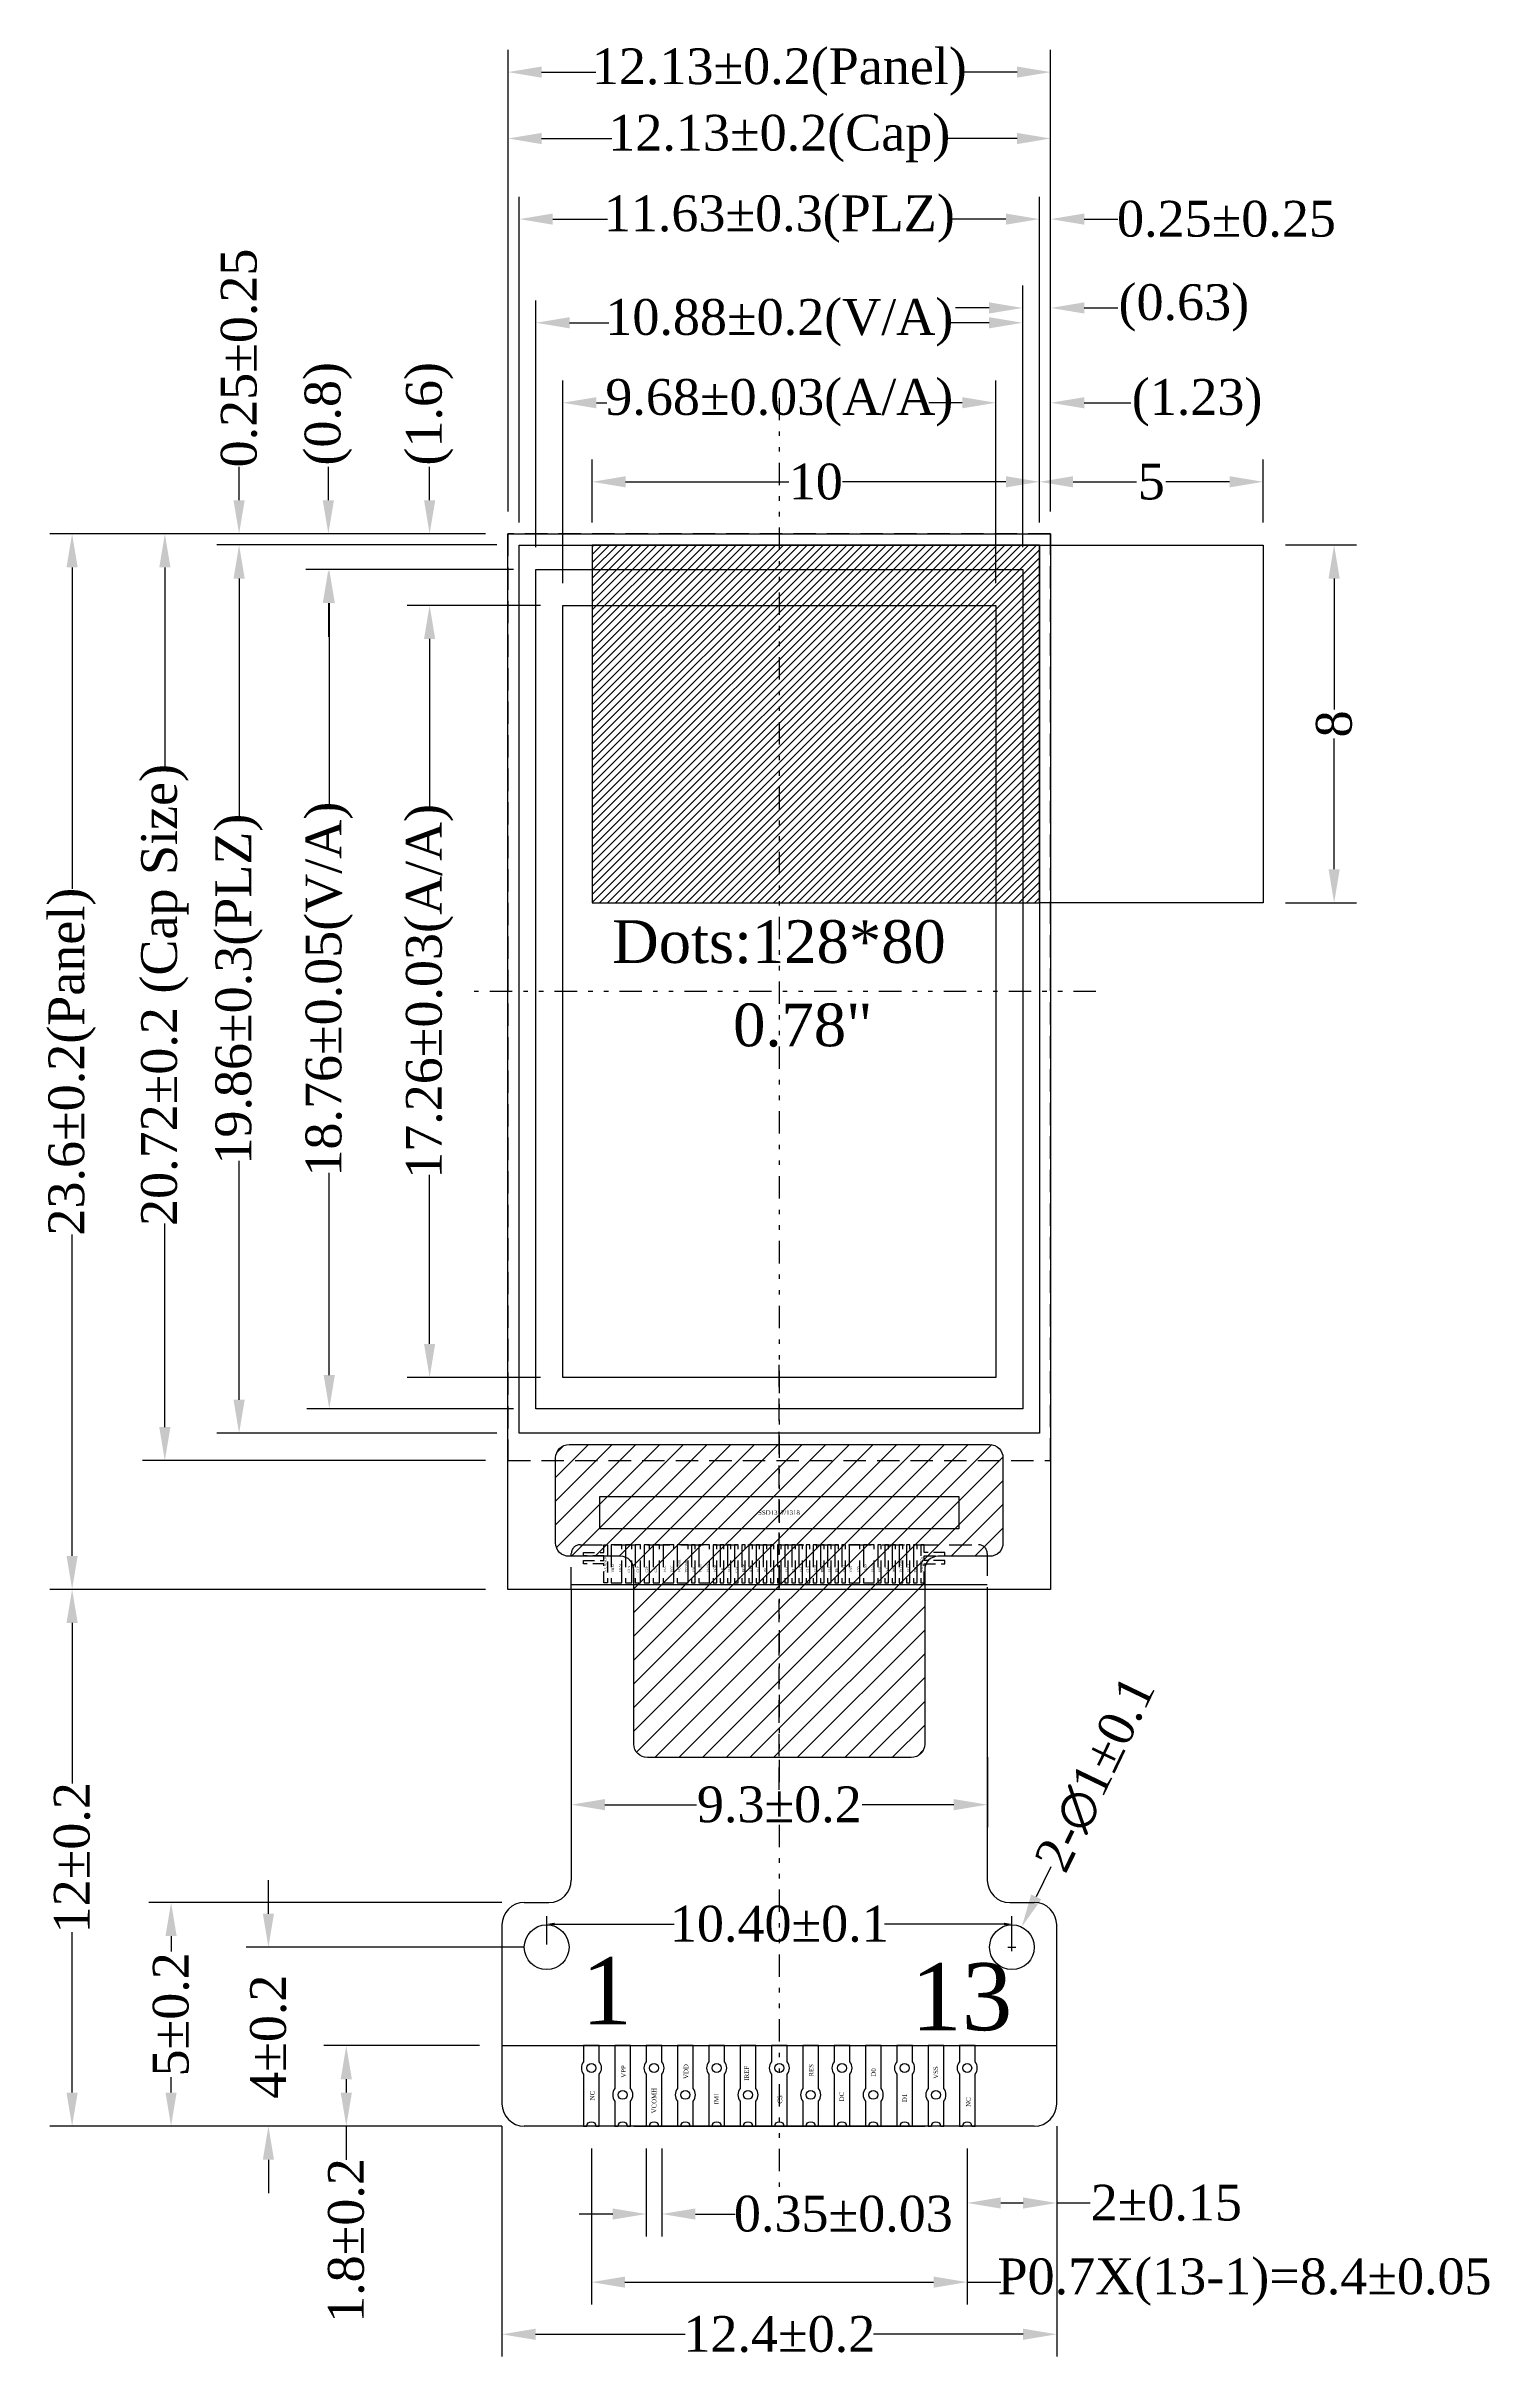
# Model space of a CAD drawing. Extents: x -334 to 152, y -2 to 1135.
# Drawn here: x -333.9 to -301.6, y 24.5 to 76.2 of the extents above; entities that cross this region are included whole.
import ezdxf
from ezdxf.enums import TextEntityAlignment as Align

# ---------------------------------------------------------------- set-up
doc = ezdxf.new("R2010")
doc.units = 0
doc.header["$MEASUREMENT"] = 0
doc.linetypes.add('DASHED', pattern=[0.75, 0.5, -0.25])
doc.linetypes.add('DIVIDE', pattern=[1.25, 0.5, -0.25, 0, -0.25, 0, -0.25])
for name, color, linetype in [('Alignment', 5, 'DASHED'), ('Connection', 2, 'DASHED'), ('Dimension', 7, 'Continuous'), ('Driver IC', 8, 'Continuous'), ('FPC', 30, 'Continuous'), ('Frame', 7, 'Continuous'), ('Tape', 6, 'Continuous')]:
    doc.layers.add(name, color=color, linetype=linetype)
doc.layers.add('IC-Lay2', color=3, linetype='Continuous', lineweight=0)
doc.styles.get("Standard").update_dxf_attribs({"font": 'times.ttf'})
doc.dimstyles.get("Standard").update_dxf_attribs({"dimtxt": 0.18, "dimasz": 0.18, "dimexe": 0.18, "dimexo": 0.0625, "dimgap": 0.09, "dimtad": 0, "dimtih": 1, "dimtoh": 1, "dimdec": 4, "dimzin": 0, "dimdsep": 46, "dimtxsty": 'Standard', "dimcen": 0.09, "dimadec": 0, "dimazin": 0, "dimtfac": 1, "dimtdec": 4, "dimtofl": 0, "dimtmove": 0, "dimatfit": 3, "dimfxl": 1, "dimtolj": 1, "dimtzin": 0, "dimarcsym": 0})

# ---------------------------------------------------------------- blocks, each defined once
blk = doc.blocks.new('*D96')
at = {"color": 0, "lineweight": -2, "transparency": 16777216}
for p, q in [((-322.343, 64.181), (-322.343, 68.711)), ((-312.663, 64.181), (-312.663, 68.711)), ((-321.593, 68.211), (-321.357, 68.211)), ((-313.413, 68.211), (-313.649, 68.211))]:
    blk.add_line(p, q, dxfattribs=at)
at = {"color": 0, "transparency": 16777216}
for points in [[(-321.593, 68.336), (-321.593, 68.086), (-322.343, 68.211)], [(-313.413, 68.336), (-313.413, 68.086), (-312.663, 68.211)]]:
    blk.add_solid(points, dxfattribs=at)
at = {"layer": 'Defpoints', "color": 0, "transparency": 16777216}
for p in [(-312.663, 68.211), (-322.343, 63.681), (-312.663, 63.681)]:
    blk.add_point(p, dxfattribs=at)
at = {"color": 0, "transparency": 16777216, "insert": (-317.503, 68.211), "char_height": 0.8, "attachment_point": 5}
blk.add_mtext('\\A1;9.68%%P0.03(A/A)', dxfattribs=at)
blk = doc.blocks.new('*D97')
at = {"color": 0, "lineweight": -2, "transparency": 16777216}
for p, q in [((-323.318, 65.531), (-323.318, 72.817)), ((-311.688, 65.531), (-311.688, 72.817)), ((-322.568, 72.317), (-321.344, 72.317)), ((-312.438, 72.317), (-313.662, 72.317))]:
    blk.add_line(p, q, dxfattribs=at)
at = {"color": 0, "transparency": 16777216}
for points in [[(-322.568, 72.442), (-322.568, 72.192), (-323.318, 72.317)], [(-312.438, 72.442), (-312.438, 72.192), (-311.688, 72.317)]]:
    blk.add_solid(points, dxfattribs=at)
at = {"layer": 'Defpoints', "color": 0, "transparency": 16777216}
for p in [(-311.688, 72.317), (-323.318, 65.031), (-311.688, 65.031)]:
    blk.add_point(p, dxfattribs=at)
at = {"color": 0, "transparency": 16777216, "insert": (-317.503, 72.317), "char_height": 0.8, "attachment_point": 5}
blk.add_mtext('\\A1;11.63%%P0.3(PLZ)', dxfattribs=at)
blk = doc.blocks.new('*D98')
at = {"color": 0, "lineweight": -2, "transparency": 16777216}
for p, q in [((-323.568, 65.781), (-323.568, 76.104)), ((-311.438, 65.781), (-311.438, 76.104)), ((-322.818, 75.604), (-321.607, 75.604)), ((-312.188, 75.604), (-313.4, 75.604))]:
    blk.add_line(p, q, dxfattribs=at)
at = {"color": 0, "transparency": 16777216}
for points in [[(-322.818, 75.729), (-322.818, 75.479), (-323.568, 75.604)], [(-312.188, 75.729), (-312.188, 75.479), (-311.438, 75.604)]]:
    blk.add_solid(points, dxfattribs=at)
at = {"layer": 'Defpoints', "color": 0, "transparency": 16777216}
for p in [(-311.438, 75.604), (-323.568, 65.281), (-311.438, 65.281)]:
    blk.add_point(p, dxfattribs=at)
at = {"color": 0, "transparency": 16777216, "insert": (-317.503, 75.604), "char_height": 0.8, "attachment_point": 5}
blk.add_mtext('\\A1;12.13%%P0.2(Panel)', dxfattribs=at)
blk = doc.blocks.new('*D99')
at = {"color": 0, "lineweight": -2, "transparency": 16777216}
for p, q in [((-323.568, 65.781), (-323.568, 74.619)), ((-311.438, 65.781), (-311.438, 74.619)), ((-322.818, 74.119), (-321.246, 74.119)), ((-312.188, 74.119), (-313.76, 74.119))]:
    blk.add_line(p, q, dxfattribs=at)
at = {"color": 0, "transparency": 16777216}
for points in [[(-322.818, 74.244), (-322.818, 73.994), (-323.568, 74.119)], [(-312.188, 74.244), (-312.188, 73.994), (-311.438, 74.119)]]:
    blk.add_solid(points, dxfattribs=at)
at = {"layer": 'Defpoints', "color": 0, "transparency": 16777216}
for p in [(-311.438, 74.119), (-323.568, 65.281), (-311.438, 65.281)]:
    blk.add_point(p, dxfattribs=at)
at = {"color": 0, "transparency": 16777216, "insert": (-317.503, 74.119), "char_height": 0.8, "attachment_point": 5}
blk.add_mtext('\\A1;12.13%%p0.2(Cap)', dxfattribs=at)
blk = doc.blocks.new('*D100')
at = {"color": 0, "lineweight": -2, "transparency": 16777216}
for p, q in [((-312.063, 64.981), (-312.063, 70.831)), ((-311.438, 65.781), (-311.438, 70.831)), ((-312.813, 70.331), (-313.563, 70.331)), ((-310.688, 70.331), (-309.938, 70.331))]:
    blk.add_line(p, q, dxfattribs=at)
at = {"color": 0, "transparency": 16777216}
for points in [[(-312.813, 70.456), (-312.813, 70.206), (-312.063, 70.331)], [(-310.688, 70.456), (-310.688, 70.206), (-311.438, 70.331)]]:
    blk.add_solid(points, dxfattribs=at)
at = {"layer": 'Defpoints', "color": 0, "transparency": 16777216}
for p in [(-311.438, 70.331), (-311.438, 65.281), (-312.063, 64.481)]:
    blk.add_point(p, dxfattribs=at)
at = {"color": 0, "transparency": 16777216, "insert": (-308.46, 70.331), "char_height": 0.8, "attachment_point": 5}
blk.add_mtext('\\A1;(0.63)', dxfattribs=at)
blk = doc.blocks.new('*D101')
at = {"color": 0, "lineweight": -2, "transparency": 16777216}
for p, q in [((-311.688, 65.531), (-311.688, 72.817)), ((-311.438, 65.781), (-311.438, 72.817)), ((-312.438, 72.317), (-313.188, 72.317)), ((-310.688, 72.317), (-309.938, 72.317))]:
    blk.add_line(p, q, dxfattribs=at)
at = {"color": 0, "transparency": 16777216}
for points in [[(-312.438, 72.442), (-312.438, 72.192), (-311.688, 72.317)], [(-310.688, 72.442), (-310.688, 72.192), (-311.438, 72.317)]]:
    blk.add_solid(points, dxfattribs=at)
at = {"layer": 'Defpoints', "color": 0, "transparency": 16777216}
for p in [(-311.438, 72.317), (-311.438, 65.281), (-311.688, 65.031)]:
    blk.add_point(p, dxfattribs=at)
at = {"color": 0, "transparency": 16777216, "insert": (-307.507, 72.317), "char_height": 0.8, "attachment_point": 5}
blk.add_mtext('\\A1;0.25%%p0.25', dxfattribs=at)
blk = doc.blocks.new('*D102')
at = {"color": 0, "lineweight": -2, "transparency": 16777216}
for p, q in [((-312.663, 64.181), (-312.663, 68.711)), ((-311.438, 65.781), (-311.438, 68.711)), ((-313.413, 68.211), (-314.163, 68.211)), ((-310.688, 68.211), (-309.643, 68.211))]:
    blk.add_line(p, q, dxfattribs=at)
at = {"color": 0, "transparency": 16777216}
for points in [[(-313.413, 68.336), (-313.413, 68.086), (-312.663, 68.211)], [(-310.688, 68.336), (-310.688, 68.086), (-311.438, 68.211)]]:
    blk.add_solid(points, dxfattribs=at)
at = {"layer": 'Defpoints', "color": 0, "transparency": 16777216}
for p in [(-311.438, 68.211), (-311.438, 65.281), (-312.663, 63.681)]:
    blk.add_point(p, dxfattribs=at)
at = {"color": 0, "transparency": 16777216, "insert": (-308.164, 68.211), "char_height": 0.8, "attachment_point": 5}
blk.add_mtext('\\A1;(1.23)', dxfattribs=at)
blk = doc.blocks.new('*D103')
at = {"color": 0, "lineweight": -2, "transparency": 16777216}
for p, q in [((-322.843, 63.681), (-325.82, 63.681)), ((-325.32, 62.931), (-325.32, 59.155)), ((-325.32, 47.171), (-325.32, 50.947)), ((-322.843, 46.421), (-325.82, 46.421))]:
    blk.add_line(p, q, dxfattribs=at)
at = {"color": 0, "transparency": 16777216}
for points in [[(-325.445, 62.931), (-325.195, 62.931), (-325.32, 63.681)], [(-325.445, 47.171), (-325.195, 47.171), (-325.32, 46.421)]]:
    blk.add_solid(points, dxfattribs=at)
at = {"layer": 'Defpoints', "color": 0, "transparency": 16777216}
for p in [(-322.343, 63.681), (-325.32, 46.421), (-322.343, 46.421)]:
    blk.add_point(p, dxfattribs=at)
at = {"color": 0, "transparency": 16777216, "insert": (-325.32, 55.051), "char_height": 0.8, "attachment_point": 5, "rotation": 90}
blk.add_mtext('\\A1;17.26%%p0.03(A/A)', dxfattribs=at)
blk = doc.blocks.new('*D104')
at = {"color": 0, "lineweight": -2, "transparency": 16777216}
for p, q in [((-323.443, 64.481), (-328.063, 64.481)), ((-327.563, 63.731), (-327.563, 59.205)), ((-327.563, 46.471), (-327.563, 50.997)), ((-323.443, 45.721), (-328.063, 45.721))]:
    blk.add_line(p, q, dxfattribs=at)
at = {"color": 0, "transparency": 16777216}
for points in [[(-327.688, 63.731), (-327.438, 63.731), (-327.563, 64.481)], [(-327.688, 46.471), (-327.438, 46.471), (-327.563, 45.721)]]:
    blk.add_solid(points, dxfattribs=at)
at = {"layer": 'Defpoints', "color": 0, "transparency": 16777216}
for p in [(-322.943, 64.481), (-327.563, 45.721), (-322.943, 45.721)]:
    blk.add_point(p, dxfattribs=at)
at = {"color": 0, "transparency": 16777216, "insert": (-327.563, 55.101), "char_height": 0.8, "attachment_point": 5, "rotation": 90}
blk.add_mtext('\\A1;18.76%%P0.05(V/A)', dxfattribs=at)
blk = doc.blocks.new('*D105')
at = {"color": 0, "lineweight": -2, "transparency": 16777216}
for p, q in [((-323.818, 65.031), (-330.079, 65.031)), ((-329.579, 64.281), (-329.579, 58.942)), ((-329.579, 45.921), (-329.579, 51.259)), ((-323.818, 45.171), (-330.079, 45.171))]:
    blk.add_line(p, q, dxfattribs=at)
at = {"color": 0, "transparency": 16777216}
for points in [[(-329.704, 64.281), (-329.454, 64.281), (-329.579, 65.031)], [(-329.704, 45.921), (-329.454, 45.921), (-329.579, 45.171)]]:
    blk.add_solid(points, dxfattribs=at)
at = {"layer": 'Defpoints', "color": 0, "transparency": 16777216}
for p in [(-323.318, 65.031), (-329.579, 45.171), (-323.318, 45.171)]:
    blk.add_point(p, dxfattribs=at)
at = {"color": 0, "transparency": 16777216, "insert": (-329.579, 55.101), "char_height": 0.8, "attachment_point": 5, "rotation": 90}
blk.add_mtext('\\A1;19.86%%P0.3(PLZ)', dxfattribs=at)
blk = doc.blocks.new('*D106')
at = {"color": 0, "lineweight": -2, "transparency": 16777216}
for p, q in [((-324.068, 65.281), (-333.812, 65.281)), ((-333.312, 64.531), (-333.312, 57.345)), ((-333.312, 42.431), (-333.312, 49.616)), ((-324.068, 41.681), (-333.812, 41.681))]:
    blk.add_line(p, q, dxfattribs=at)
at = {"color": 0, "transparency": 16777216}
for points in [[(-333.437, 64.531), (-333.187, 64.531), (-333.312, 65.281)], [(-333.437, 42.431), (-333.187, 42.431), (-333.312, 41.681)]]:
    blk.add_solid(points, dxfattribs=at)
at = {"layer": 'Defpoints', "color": 0, "transparency": 16777216}
for p in [(-323.568, 65.281), (-333.312, 41.681), (-323.568, 41.681)]:
    blk.add_point(p, dxfattribs=at)
at = {"color": 0, "transparency": 16777216, "insert": (-333.312, 53.481), "char_height": 0.8, "attachment_point": 5, "rotation": 90}
blk.add_mtext('\\A1;23.6%%p0.2(Panel)', dxfattribs=at)
blk = doc.blocks.new('*D107')
at = {"color": 0, "lineweight": -2, "transparency": 16777216}
for p, q in [((-329.579, 66.031), (-329.579, 66.781)), ((-324.068, 65.281), (-330.079, 65.281)), ((-323.818, 65.031), (-330.079, 65.031)), ((-329.579, 64.281), (-329.579, 63.531))]:
    blk.add_line(p, q, dxfattribs=at)
at = {"color": 0, "transparency": 16777216}
for points in [[(-329.704, 66.031), (-329.454, 66.031), (-329.579, 65.281)], [(-329.704, 64.281), (-329.454, 64.281), (-329.579, 65.031)]]:
    blk.add_solid(points, dxfattribs=at)
at = {"layer": 'Defpoints', "color": 0, "transparency": 16777216}
for p in [(-329.579, 65.281), (-323.568, 65.281), (-323.318, 65.031)]:
    blk.add_point(p, dxfattribs=at)
at = {"color": 0, "transparency": 16777216, "insert": (-329.579, 69.212), "char_height": 0.8, "attachment_point": 5, "rotation": 90}
blk.add_mtext('\\A1;0.25%%p0.25', dxfattribs=at)
blk = doc.blocks.new('*D108')
at = {"color": 0, "lineweight": -2, "transparency": 16777216}
for p, q in [((-327.584, 66.031), (-327.584, 66.781)), ((-324.068, 65.281), (-328.084, 65.281)), ((-323.443, 64.481), (-328.084, 64.481)), ((-327.584, 63.731), (-327.584, 62.981))]:
    blk.add_line(p, q, dxfattribs=at)
at = {"color": 0, "transparency": 16777216}
for points in [[(-327.709, 66.031), (-327.459, 66.031), (-327.584, 65.281)], [(-327.709, 63.731), (-327.459, 63.731), (-327.584, 64.481)]]:
    blk.add_solid(points, dxfattribs=at)
at = {"layer": 'Defpoints', "color": 0, "transparency": 16777216}
for p in [(-327.584, 65.281), (-323.568, 65.281), (-322.943, 64.481)]:
    blk.add_point(p, dxfattribs=at)
at = {"color": 0, "transparency": 16777216, "insert": (-327.584, 67.964), "char_height": 0.8, "attachment_point": 5, "rotation": 90}
blk.add_mtext('\\A1;(0.8)', dxfattribs=at)
blk = doc.blocks.new('*D109')
at = {"color": 0, "lineweight": -2, "transparency": 16777216}
for p, q in [((-325.32, 66.031), (-325.32, 66.781)), ((-324.068, 65.281), (-325.82, 65.281)), ((-322.843, 63.681), (-325.82, 63.681)), ((-325.32, 62.931), (-325.32, 62.181))]:
    blk.add_line(p, q, dxfattribs=at)
at = {"color": 0, "transparency": 16777216}
for points in [[(-325.445, 66.031), (-325.195, 66.031), (-325.32, 65.281)], [(-325.445, 62.931), (-325.195, 62.931), (-325.32, 63.681)]]:
    blk.add_solid(points, dxfattribs=at)
at = {"layer": 'Defpoints', "color": 0, "transparency": 16777216}
for p in [(-325.32, 65.281), (-323.568, 65.281), (-322.343, 63.681)]:
    blk.add_point(p, dxfattribs=at)
at = {"color": 0, "transparency": 16777216, "insert": (-325.32, 67.964), "char_height": 0.8, "attachment_point": 5, "rotation": 90}
blk.add_mtext('\\A1;(1.6)', dxfattribs=at)
blk = doc.blocks.new('*D110')
at = {"color": 0, "lineweight": -2, "transparency": 16777216}
for p, q in [((-324.068, 41.681), (-333.812, 41.681)), ((-333.312, 40.931), (-333.312, 37.34)), ((-333.312, 30.431), (-333.312, 34.021)), ((-323.703, 29.681), (-333.812, 29.681))]:
    blk.add_line(p, q, dxfattribs=at)
at = {"color": 0, "transparency": 16777216}
for points in [[(-333.437, 40.931), (-333.187, 40.931), (-333.312, 41.681)], [(-333.437, 30.431), (-333.187, 30.431), (-333.312, 29.681)]]:
    blk.add_solid(points, dxfattribs=at)
at = {"layer": 'Defpoints', "color": 0, "transparency": 16777216}
for p in [(-323.568, 41.681), (-333.312, 29.681), (-323.203, 29.681)]:
    blk.add_point(p, dxfattribs=at)
at = {"color": 0, "transparency": 16777216, "insert": (-333.312, 35.681), "char_height": 0.8, "attachment_point": 5, "rotation": 90}
blk.add_mtext('\\A1;12±0.2', dxfattribs=at)
blk = doc.blocks.new('*D111')
at = {"color": 0, "lineweight": -2, "transparency": 16777216}
for p, q in [((-321.688, 65.531), (-321.688, 66.944)), ((-311.688, 65.531), (-311.688, 66.944)), ((-320.938, 66.444), (-317.289, 66.444)), ((-312.438, 66.444), (-316.088, 66.444))]:
    blk.add_line(p, q, dxfattribs=at)
at = {"color": 0, "transparency": 16777216}
for points in [[(-320.938, 66.569), (-320.938, 66.319), (-321.688, 66.444)], [(-312.438, 66.569), (-312.438, 66.319), (-311.688, 66.444)]]:
    blk.add_solid(points, dxfattribs=at)
at = {"layer": 'Defpoints', "color": 0, "transparency": 16777216}
for p in [(-311.688, 66.444), (-321.688, 65.031), (-311.688, 65.031)]:
    blk.add_point(p, dxfattribs=at)
at = {"color": 0, "transparency": 16777216, "insert": (-316.688, 66.444), "char_height": 0.8, "attachment_point": 5}
blk.add_mtext('\\A1;10', dxfattribs=at)
blk = doc.blocks.new('*D112')
at = {"color": 0, "lineweight": -2, "transparency": 16777216}
for p, q in [((-311.688, 65.531), (-311.688, 66.944)), ((-306.688, 65.531), (-306.688, 66.944)), ((-310.938, 66.444), (-309.516, 66.444)), ((-307.438, 66.444), (-308.86, 66.444))]:
    blk.add_line(p, q, dxfattribs=at)
at = {"color": 0, "transparency": 16777216}
for points in [[(-310.938, 66.569), (-310.938, 66.319), (-311.688, 66.444)], [(-307.438, 66.569), (-307.438, 66.319), (-306.688, 66.444)]]:
    blk.add_solid(points, dxfattribs=at)
at = {"layer": 'Defpoints', "color": 0, "transparency": 16777216}
for p in [(-306.688, 66.444), (-311.688, 65.031), (-306.688, 65.031)]:
    blk.add_point(p, dxfattribs=at)
at = {"color": 0, "transparency": 16777216, "insert": (-309.188, 66.444), "char_height": 0.8, "attachment_point": 5}
blk.add_mtext('\\A1;5', dxfattribs=at)
blk = doc.blocks.new('*D113')
at = {"color": 0, "lineweight": -2, "transparency": 16777216}
for p, q in [((-306.188, 65.031), (-304.601, 65.031)), ((-305.101, 64.281), (-305.101, 61.356)), ((-305.101, 57.781), (-305.101, 60.705)), ((-306.188, 57.031), (-304.601, 57.031))]:
    blk.add_line(p, q, dxfattribs=at)
at = {"color": 0, "transparency": 16777216}
for points in [[(-305.226, 64.281), (-304.976, 64.281), (-305.101, 65.031)], [(-305.226, 57.781), (-304.976, 57.781), (-305.101, 57.031)]]:
    blk.add_solid(points, dxfattribs=at)
at = {"layer": 'Defpoints', "color": 0, "transparency": 16777216}
for p in [(-306.688, 65.031), (-306.688, 57.031), (-305.101, 57.031)]:
    blk.add_point(p, dxfattribs=at)
at = {"color": 0, "transparency": 16777216, "insert": (-305.101, 61.031), "char_height": 0.8, "attachment_point": 5, "rotation": 90}
blk.add_mtext('\\A1;8', dxfattribs=at)
blk = doc.blocks.new('*D114')
at = {"color": 0, "lineweight": -2, "transparency": 16777216}
for p, q in [((-323.703, 34.681), (-331.6, 34.681)), ((-331.1, 33.931), (-331.1, 33.586)), ((-331.1, 30.431), (-331.1, 30.776)), ((-323.703, 29.681), (-331.6, 29.681))]:
    blk.add_line(p, q, dxfattribs=at)
at = {"color": 0, "transparency": 16777216}
for points in [[(-331.225, 33.931), (-330.975, 33.931), (-331.1, 34.681)], [(-331.225, 30.431), (-330.975, 30.431), (-331.1, 29.681)]]:
    blk.add_solid(points, dxfattribs=at)
at = {"layer": 'Defpoints', "color": 0, "transparency": 16777216}
for p in [(-323.203, 34.681), (-331.1, 29.681), (-323.203, 29.681)]:
    blk.add_point(p, dxfattribs=at)
at = {"color": 0, "transparency": 16777216, "insert": (-331.1, 32.181), "char_height": 0.8, "attachment_point": 5, "rotation": 90}
blk.add_mtext('\\A1;5±0.2', dxfattribs=at)
blk = doc.blocks.new('*D115')
at = {"color": 0, "lineweight": -2, "transparency": 16777216}
for p, q in [((-328.924, 34.431), (-328.924, 35.181)), ((-323.203, 33.681), (-329.424, 33.681)), ((-323.703, 29.681), (-329.424, 29.681)), ((-328.924, 28.931), (-328.924, 28.181))]:
    blk.add_line(p, q, dxfattribs=at)
at = {"color": 0, "transparency": 16777216}
for points in [[(-329.049, 34.431), (-328.799, 34.431), (-328.924, 33.681)], [(-329.049, 28.931), (-328.799, 28.931), (-328.924, 29.681)]]:
    blk.add_solid(points, dxfattribs=at)
at = {"layer": 'Defpoints', "color": 0, "transparency": 16777216}
for p in [(-322.703, 33.681), (-328.924, 29.681), (-323.203, 29.681)]:
    blk.add_point(p, dxfattribs=at)
at = {"color": 0, "transparency": 16777216, "insert": (-328.924, 31.681), "char_height": 0.8, "attachment_point": 5, "rotation": 90}
blk.add_mtext('\\A1;4±0.2', dxfattribs=at)
blk = doc.blocks.new('*D116')
at = {"color": 0, "lineweight": -2, "transparency": 16777216}
for p, q in [((-323.703, 29.681), (-323.703, 24.527)), ((-311.303, 29.681), (-311.303, 24.527)), ((-322.953, 25.027), (-319.605, 25.027)), ((-312.053, 25.027), (-315.401, 25.027))]:
    blk.add_line(p, q, dxfattribs=at)
at = {"color": 0, "transparency": 16777216}
for points in [[(-322.953, 25.152), (-322.953, 24.902), (-323.703, 25.027)], [(-312.053, 25.152), (-312.053, 24.902), (-311.303, 25.027)]]:
    blk.add_solid(points, dxfattribs=at)
at = {"layer": 'Defpoints', "color": 0, "transparency": 16777216}
for p in [(-323.703, 30.181), (-311.303, 30.181), (-311.303, 25.027)]:
    blk.add_point(p, dxfattribs=at)
at = {"color": 0, "transparency": 16777216, "insert": (-317.503, 25.027), "char_height": 0.8, "attachment_point": 5}
blk.add_mtext('\\A1;12.4±0.2', dxfattribs=at)
blk = doc.blocks.new('*D117')
at = {"color": 0, "lineweight": -2, "transparency": 16777216}
for p, q in [((-320.478, 29.181), (-320.478, 27.216)), ((-320.128, 29.181), (-320.128, 27.216)), ((-321.228, 27.716), (-321.978, 27.716)), ((-319.378, 27.716), (-318.493, 27.716))]:
    blk.add_line(p, q, dxfattribs=at)
at = {"color": 0, "transparency": 16777216}
for points in [[(-321.228, 27.841), (-321.228, 27.591), (-320.478, 27.716)], [(-319.378, 27.841), (-319.378, 27.591), (-320.128, 27.716)]]:
    blk.add_solid(points, dxfattribs=at)
at = {"layer": 'Defpoints', "color": 0, "transparency": 16777216}
for p in [(-320.478, 29.681), (-320.128, 29.681), (-320.128, 27.716)]:
    blk.add_point(p, dxfattribs=at)
at = {"color": 0, "transparency": 16777216, "insert": (-316.072, 27.716), "char_height": 0.8, "attachment_point": 5}
blk.add_mtext('\\A1;0.35%%p0.03', dxfattribs=at)
blk = doc.blocks.new('*D118')
at = {"color": 0, "lineweight": -2, "transparency": 16777216}
for p, q in [((-321.703, 29.181), (-321.703, 25.693)), ((-313.303, 29.181), (-313.303, 25.693)), ((-320.953, 26.193), (-314.053, 26.193)), ((-313.303, 26.193), (-312.553, 26.193))]:
    blk.add_line(p, q, dxfattribs=at)
at = {"color": 0, "transparency": 16777216}
for points in [[(-320.953, 26.318), (-320.953, 26.068), (-321.703, 26.193)], [(-314.053, 26.318), (-314.053, 26.068), (-313.303, 26.193)]]:
    blk.add_solid(points, dxfattribs=at)
at = {"layer": 'Defpoints', "color": 0, "transparency": 16777216}
for p in [(-321.703, 29.681), (-313.303, 29.681), (-313.303, 26.193)]:
    blk.add_point(p, dxfattribs=at)
at = {"color": 0, "transparency": 16777216, "insert": (-307.103, 26.193), "char_height": 0.8, "attachment_point": 5}
blk.add_mtext('\\A1;P0.7X(13-1)=8.4%%P0.05', dxfattribs=at)
blk = doc.blocks.new('*D119')
at = {"color": 0, "lineweight": -2, "transparency": 16777216}
for p, q in [((-324.203, 31.481), (-327.683, 31.481)), ((-327.183, 30.731), (-327.183, 30.431)), ((-323.703, 29.681), (-327.683, 29.681)), ((-327.183, 29.681), (-327.183, 28.931))]:
    blk.add_line(p, q, dxfattribs=at)
at = {"color": 0, "transparency": 16777216}
for points in [[(-327.308, 30.731), (-327.058, 30.731), (-327.183, 31.481)], [(-327.308, 30.431), (-327.058, 30.431), (-327.183, 29.681)]]:
    blk.add_solid(points, dxfattribs=at)
at = {"layer": 'Defpoints', "color": 0, "transparency": 16777216}
for p in [(-323.703, 31.481), (-327.183, 29.681), (-323.203, 29.681)]:
    blk.add_point(p, dxfattribs=at)
at = {"color": 0, "transparency": 16777216, "insert": (-327.183, 27.124), "char_height": 0.8, "attachment_point": 5, "rotation": 90}
blk.add_mtext('\\A1;1.8±0.2', dxfattribs=at)
blk = doc.blocks.new('*D120')
at = {"color": 0, "lineweight": -2, "transparency": 16777216}
for p, q in [((-311.433, 35.482), (-311.759, 34.806)), ((-312.393, 33.681), (-312.213, 33.681)), ((-312.303, 33.591), (-312.303, 33.771))]:
    blk.add_line(p, q, dxfattribs=at)
at = {"color": 0, "transparency": 16777216}
blk.add_solid([(-311.872, 34.861), (-311.647, 34.752), (-312.086, 34.131)], dxfattribs=at)
at = {"layer": 'Defpoints', "color": 0, "transparency": 16777216}
for p in [(-312.086, 34.131), (-312.521, 33.231)]:
    blk.add_point(p, dxfattribs=at)
at = {"color": 0, "transparency": 16777216, "insert": (-310.433, 37.552), "char_height": 0.8, "attachment_point": 5, "rotation": 64.2146}
blk.add_mtext('\\A1;2-∅1%%P0.1', dxfattribs=at)
blk = doc.blocks.new('*D121')
at = {"color": 0, "lineweight": -2, "transparency": 16777216}
for p, q in [((-311.303, 29.681), (-311.303, 27.463)), ((-313.303, 29.181), (-313.303, 27.463)), ((-312.553, 27.963), (-312.053, 27.963)), ((-311.303, 27.963), (-310.553, 27.963))]:
    blk.add_line(p, q, dxfattribs=at)
at = {"color": 0, "transparency": 16777216}
for points in [[(-312.553, 28.088), (-312.553, 27.838), (-313.303, 27.963)], [(-312.053, 28.088), (-312.053, 27.838), (-311.303, 27.963)]]:
    blk.add_solid(points, dxfattribs=at)
at = {"layer": 'Defpoints', "color": 0, "transparency": 16777216}
for p in [(-311.303, 30.181), (-313.303, 29.681), (-311.303, 27.963)]:
    blk.add_point(p, dxfattribs=at)
at = {"color": 0, "transparency": 16777216, "insert": (-308.852, 27.963), "char_height": 0.8, "attachment_point": 5}
blk.add_mtext('\\A1;2%%P0.15', dxfattribs=at)
blk = doc.blocks.new('*D122')
at = {"layer": 'Defpoints', "color": 0, "transparency": 16777216}
for p in [(-312.303, 34.199), (-322.703, 33.681), (-312.303, 33.681)]:
    blk.add_point(p, dxfattribs=at)
at = {"layer": 'Frame', "color": 0, "lineweight": -2, "transparency": 16777216}
for p, q in [((-322.703, 33.743), (-322.703, 34.379)), ((-322.523, 34.199), (-319.853, 34.199)), ((-312.483, 34.199), (-315.153, 34.199)), ((-312.303, 33.743), (-312.303, 34.379))]:
    blk.add_line(p, q, dxfattribs=at)
at = {"layer": 'Frame', "color": 0, "transparency": 16777216}
for points in [[(-322.523, 34.229), (-322.523, 34.169), (-322.703, 34.199)], [(-312.483, 34.229), (-312.483, 34.169), (-312.303, 34.199)]]:
    blk.add_solid(points, dxfattribs=at)
at = {"layer": 'Frame', "color": 0, "transparency": 16777216, "insert": (-317.503, 34.199), "char_height": 0.8, "attachment_point": 5}
blk.add_mtext('\\A1;10.40%%P0.1', dxfattribs=at)
blk = doc.blocks.new('*D123')
at = {"color": 0, "lineweight": -2, "transparency": 16777216}
for p, q in [((-322.153, 37.931), (-322.153, 36.368)), ((-312.853, 37.931), (-312.853, 36.368)), ((-321.403, 36.868), (-319.356, 36.868)), ((-313.603, 36.868), (-315.65, 36.868))]:
    blk.add_line(p, q, dxfattribs=at)
at = {"color": 0, "transparency": 16777216}
for points in [[(-321.403, 36.993), (-321.403, 36.743), (-322.153, 36.868)], [(-313.603, 36.993), (-313.603, 36.743), (-312.853, 36.868)]]:
    blk.add_solid(points, dxfattribs=at)
at = {"layer": 'Defpoints', "color": 0, "transparency": 16777216}
for p in [(-322.153, 38.431), (-312.853, 38.431), (-312.853, 36.868)]:
    blk.add_point(p, dxfattribs=at)
at = {"color": 0, "transparency": 16777216, "insert": (-317.503, 36.868), "char_height": 0.8, "attachment_point": 5}
blk.add_mtext('\\A1;9.3±0.2', dxfattribs=at)
blk = doc.blocks.new('*D124')
at = {"color": 0, "lineweight": -2, "transparency": 16777216}
for p, q in [((-322.943, 64.981), (-322.943, 70.499)), ((-312.063, 64.981), (-312.063, 70.499)), ((-322.193, 69.999), (-321.312, 69.999)), ((-312.813, 69.999), (-313.695, 69.999))]:
    blk.add_line(p, q, dxfattribs=at)
at = {"color": 0, "transparency": 16777216}
for points in [[(-322.193, 70.124), (-322.193, 69.874), (-322.943, 69.999)], [(-312.813, 70.124), (-312.813, 69.874), (-312.063, 69.999)]]:
    blk.add_solid(points, dxfattribs=at)
at = {"layer": 'Defpoints', "color": 0, "transparency": 16777216}
for p in [(-312.063, 69.999), (-322.943, 64.481), (-312.063, 64.481)]:
    blk.add_point(p, dxfattribs=at)
at = {"color": 0, "transparency": 16777216, "insert": (-317.503, 69.999), "char_height": 0.8, "attachment_point": 5}
blk.add_mtext('\\A1;10.88%%p0.2(V/A)', dxfattribs=at)
blk = doc.blocks.new('*D95')
at = {"layer": 'Defpoints', "color": 0, "transparency": 16777216}
for p in [(-331.239, 65.281), (-323.568, 65.281), (-323.568, 44.561)]:
    blk.add_point(p, dxfattribs=at)
at = {"layer": 'Dimension', "color": 0, "lineweight": -2, "transparency": 16777216}
for p, q in [((-324.068, 65.281), (-331.739, 65.281)), ((-331.239, 64.531), (-331.239, 60.082)), ((-331.239, 45.311), (-331.239, 49.86)), ((-324.068, 44.561), (-331.739, 44.561))]:
    blk.add_line(p, q, dxfattribs=at)
at = {"layer": 'Dimension', "color": 0, "transparency": 16777216}
for points in [[(-331.364, 64.531), (-331.114, 64.531), (-331.239, 65.281)], [(-331.364, 45.311), (-331.114, 45.311), (-331.239, 44.561)]]:
    blk.add_solid(points, dxfattribs=at)
at = {"layer": 'Dimension', "color": 0, "transparency": 16777216, "insert": (-331.239, 54.971), "char_height": 0.8, "attachment_point": 5, "rotation": 90}
blk.add_mtext('\\A1;20.72±0.2 (Cap Size)', dxfattribs=at)

msp = doc.modelspace()

# ---------------------------------------------------------------- hatches: boundary and pattern name
h = msp.add_hatch()
h.set_pattern_fill('ANSI31', color=4, style=0)
h.set_pattern_definition([(45, (-342.10749, -1.56242), (-0.08838835, 0.08838835), [])])
h.paths.add_polyline_path([(-311.68814, 65.03077), (-321.68814, 65.03077), (-321.68814, 57.03077), (-311.68814, 57.03077)])
h = msp.add_hatch()
h.set_pattern_fill('ANSI31', color=6, scale=3, style=0)
h.set_pattern_definition([(45, (-395.95095, -9.6399), (-0.265165, 0.265165), [])])
edge = h.paths.add_edge_path()
edge.add_arc((-321.05314, 42.12077), 0.3, 0, 90)
edge.add_line((-321.05314, 42.42077), (-322.20314, 42.42077))
edge.add_arc((-322.20314, 42.72077), 0.3, 180, 270, ccw=False)
edge.add_line((-322.50314, 42.72077), (-322.50314, 44.62077))
edge.add_arc((-322.20314, 44.62077), 0.3, 90, 180, ccw=False)
edge.add_line((-322.20314, 44.92077), (-312.80314, 44.92077))
edge.add_arc((-312.80314, 44.62077), 0.3, 0, 90, ccw=False)
edge.add_line((-312.50314, 44.62077), (-312.50314, 42.72077))
edge.add_arc((-312.80314, 42.72077), 0.3, 270, 360, ccw=False)
edge.add_line((-312.80314, 42.42077), (-313.95314, 42.42077))
edge.add_arc((-313.95314, 42.12077), 0.3, 90, 180)
edge.add_line((-314.25314, 42.12077), (-314.25314, 38.22077))
edge.add_arc((-314.55314, 38.22077), 0.3, -90, 0, ccw=False)
edge.add_line((-314.55314, 37.92077), (-320.45314, 37.92077))
edge.add_arc((-320.45314, 38.22077), 0.3, 180, 270, ccw=False)
edge.add_line((-320.75314, 38.22077), (-320.75314, 42.12077))

# ---------------------------------------------------------------- linework, layer by layer
at = {"color": 1, "linetype": 'DIVIDE'}
for p, q in [((-317.50314, 68.32077), (-317.50314, 27.96652)), ((-310.4251, 55.05077), (-324.45721, 55.05077))]:
    msp.add_line(p, q, dxfattribs=at)
at = {"color": 1, "linetype": 'DASHED'}
msp.add_line((-317.50314, 37.20086), (-317.50314, 46.74046), dxfattribs=at)
at = {"color": 34}
for p, q in [((-312.85314, 41.78077), (-322.15314, 41.78077)), ((-322.15314, 41.68077), (-322.15314, 35.18077)), ((-312.85314, 41.68077), (-312.85314, 35.18077)), ((-323.20314, 34.68077), (-322.65314, 34.68077)), ((-312.35314, 34.68077), (-311.80314, 34.68077)), ((-323.70314, 34.18077), (-323.70314, 30.18077)), ((-311.30314, 30.18077), (-311.30314, 34.18077)), ((-323.70314, 31.48077), (-311.30314, 31.48077)), ((-321.25314, 31.48077), (-313.75314, 31.48077)), ((-311.80314, 29.68077), (-323.20314, 29.68077))]:
    msp.add_line(p, q, dxfattribs=at)
for points in [[(-311.43814, 65.28077), (-311.43814, 41.68077), (-323.56814, 41.68077), (-323.56814, 65.28077)], [(-322.34314, 63.68077), (-312.66314, 63.68077), (-312.66314, 46.42077), (-322.34314, 46.42077)]]:
    msp.add_lwpolyline(points, close=True)
at = {"linetype": 'DASHED'}
msp.add_lwpolyline([(-323.56814, 65.28077), (-323.56814, 44.56077), (-311.43814, 44.56077), (-311.43814, 65.28077)], close=True, dxfattribs=at)
at = {"color": 6}
msp.add_lwpolyline([(-323.31814, 65.03077), (-311.68814, 65.03077), (-311.68814, 45.17077), (-323.31814, 45.17077)], close=True, dxfattribs=at)
at = {"color": 4}
for points in [[(-311.68814, 65.03077), (-321.68814, 65.03077), (-321.68814, 57.03077), (-311.68814, 57.03077)], [(-311.68814, 65.03077), (-306.68814, 65.03077), (-306.68814, 57.03077), (-311.68814, 57.03077)], [(-322.94314, 64.48077), (-312.06314, 64.48077), (-312.06314, 45.72077), (-322.94314, 45.72077)]]:
    msp.add_lwpolyline(points, close=True, dxfattribs=at)
at = {"color": 0}
msp.add_lwpolyline([(-322.34314, 63.68077), (-312.66314, 63.68077), (-312.66314, 46.42077), (-322.34314, 46.42077)], close=True, dxfattribs=at)
at = {"color": 2}
for points in [[(-321.87814, 31.12219, 0.35355339), (-321.87814, 30.83934), (-321.87814, 29.68077), (-321.80314, 29.68077, -1), (-321.60314, 29.68077), (-321.52814, 29.68077), (-321.52814, 30.83934, 0.35355339), (-321.52814, 31.12219), (-321.52814, 31.48077), (-321.87814, 31.48077)], [(-321.17814, 30.23934), (-321.17814, 29.68077), (-321.10314, 29.68077, -1), (-320.90314, 29.68077), (-320.82814, 29.68077), (-320.82814, 30.23934, 0.35355339), (-320.82814, 30.52219), (-320.82814, 31.48077), (-321.17814, 31.48077), (-321.17814, 30.52219, 0.35355339)], [(-320.47814, 31.12219, 0.35355339), (-320.47814, 30.83934), (-320.47814, 29.68077), (-320.40314, 29.68077, -1), (-320.20314, 29.68077), (-320.12814, 29.68077), (-320.12814, 30.83934, 0.35355339), (-320.12814, 31.12219), (-320.12814, 31.48077), (-320.47814, 31.48077)], [(-319.77814, 30.23934), (-319.77814, 29.68077), (-319.70314, 29.68077, -1), (-319.50314, 29.68077), (-319.42814, 29.68077), (-319.42814, 30.23934, 0.35355339), (-319.42814, 30.52219), (-319.42814, 31.48077), (-319.77814, 31.48077), (-319.77814, 30.52219, 0.35355339)], [(-319.07814, 31.12219, 0.35355339), (-319.07814, 30.83934), (-319.07814, 29.68077), (-319.00314, 29.68077, -1), (-318.80314, 29.68077), (-318.72814, 29.68077), (-318.72814, 30.83934, 0.35355339), (-318.72814, 31.12219), (-318.72814, 31.48077), (-319.07814, 31.48077)], [(-318.37814, 30.23934), (-318.37814, 29.68077), (-318.30314, 29.68077, -1), (-318.10314, 29.68077), (-318.02814, 29.68077), (-318.02814, 30.23934, 0.35355339), (-318.02814, 30.52219), (-318.02814, 31.48077), (-318.37814, 31.48077), (-318.37814, 30.52219, 0.35355339)], [(-317.67814, 31.12219, 0.35355339), (-317.67814, 30.83934), (-317.67814, 29.68077), (-317.60314, 29.68077, -1), (-317.40314, 29.68077), (-317.32814, 29.68077), (-317.32814, 30.83934, 0.35355339), (-317.32814, 31.12219), (-317.32814, 31.48077), (-317.67814, 31.48077)], [(-316.97814, 30.23934), (-316.97814, 29.68077), (-316.90314, 29.68077, -1), (-316.70314, 29.68077), (-316.62814, 29.68077), (-316.62814, 30.23934, 0.35355339), (-316.62814, 30.52219), (-316.62814, 31.48077), (-316.97814, 31.48077), (-316.97814, 30.52219, 0.35355339)], [(-316.27814, 31.12219, 0.35355339), (-316.27814, 30.83934), (-316.27814, 29.68077), (-316.20314, 29.68077, -1), (-316.00314, 29.68077), (-315.92814, 29.68077), (-315.92814, 30.83934, 0.35355339), (-315.92814, 31.12219), (-315.92814, 31.48077), (-316.27814, 31.48077)], [(-315.57814, 30.23934), (-315.57814, 29.68077), (-315.50314, 29.68077, -1), (-315.30314, 29.68077), (-315.22814, 29.68077), (-315.22814, 30.23934, 0.35355339), (-315.22814, 30.52219), (-315.22814, 31.48077), (-315.57814, 31.48077), (-315.57814, 30.52219, 0.35355339)], [(-314.87814, 31.12219, 0.35355339), (-314.87814, 30.83934), (-314.87814, 29.68077), (-314.80314, 29.68077, -1), (-314.60314, 29.68077), (-314.52814, 29.68077), (-314.52814, 30.83934, 0.35355339), (-314.52814, 31.12219), (-314.52814, 31.48077), (-314.87814, 31.48077)], [(-314.17814, 30.23934), (-314.17814, 29.68077), (-314.10314, 29.68077, -1), (-313.90314, 29.68077), (-313.82814, 29.68077), (-313.82814, 30.23934, 0.35355339), (-313.82814, 30.52219), (-313.82814, 31.48077), (-314.17814, 31.48077), (-314.17814, 30.52219, 0.35355339)], [(-313.47814, 31.12219, 0.35355339), (-313.47814, 30.83934), (-313.47814, 29.68077), (-313.40314, 29.68077, -1), (-313.20314, 29.68077), (-313.12814, 29.68077), (-313.12814, 30.83934, 0.35355339), (-313.12814, 31.12219), (-313.12814, 31.48077), (-313.47814, 31.48077)]]:
    msp.add_lwpolyline(points, format="xyb", close=True, dxfattribs=at)
at = {"color": 34}
for centre in [(-322.70314, 33.68077), (-312.30314, 33.68077)]:
    msp.add_circle(centre, 0.5, dxfattribs=at)
at = {"color": 6}
for centre in [(-321.70314, 30.98077), (-320.30314, 30.98077), (-318.90314, 30.98077), (-317.50314, 30.98077), (-316.10314, 30.98077), (-314.70314, 30.98077), (-313.30314, 30.98077), (-321.00314, 30.38077), (-319.60314, 30.38077), (-318.20314, 30.38077), (-316.80314, 30.38077), (-315.40314, 30.38077), (-314.00314, 30.38077)]:
    msp.add_circle(centre, 0.1, dxfattribs=at)
at = {"color": 34}
for centre, start, end in [((-322.65314, 35.18077), 270, 0), ((-312.35314, 35.18077), 180, 270), ((-323.20314, 34.18077), 90, 180), ((-311.80314, 34.18077), 0, 90), ((-323.20314, 30.18077), 180, 270), ((-311.80314, 30.18077), 270, 0)]:
    msp.add_arc(centre, 0.5, start, end, dxfattribs=at)
at = {"layer": 'Alignment', "ltscale": 0.5}
for points in [[(-321.88314, 42.25577), (-321.88314, 42.33077), (-321.42314, 42.33077), (-321.42314, 42.43077), (-321.88314, 42.43077), (-321.88314, 42.50577), (-321.42314, 42.50577), (-321.42314, 42.68077), (-321.34314, 42.68077), (-321.34314, 41.83077), (-321.42314, 41.83077), (-321.42314, 42.25577)], [(-313.80314, 42.25577), (-313.80314, 42.33077), (-314.26314, 42.33077), (-314.26314, 42.43077), (-313.80314, 42.43077), (-313.80314, 42.50577), (-314.26314, 42.50577), (-314.26314, 42.68077), (-314.34314, 42.68077), (-314.34314, 41.83077), (-314.26314, 41.83077), (-314.26314, 42.25577)]]:
    msp.add_lwpolyline(points, close=True, dxfattribs=at)
at = {"layer": 'Connection'}
for points in [[(-321.26314, 41.83077), (-321.02314, 41.83077), (-321.02314, 42.68077), (-321.26314, 42.68077)], [(-320.94314, 41.83077), (-320.80314, 41.83077), (-320.80314, 42.68077), (-320.94314, 42.68077)], [(-320.72314, 41.83077), (-320.60314, 41.83077), (-320.60314, 42.68077), (-320.72314, 42.68077)], [(-320.52314, 41.83077), (-320.40314, 41.83077), (-320.40314, 42.68077), (-320.52314, 42.68077)], [(-320.32314, 41.83077), (-320.18314, 41.83077), (-320.18314, 42.68077), (-320.32314, 42.68077)], [(-320.10314, 41.83077), (-319.86314, 41.83077), (-319.86314, 42.68077), (-320.10314, 42.68077)], [(-319.78314, 41.83077), (-319.54314, 41.83077), (-319.54314, 42.68077), (-319.78314, 42.68077)], [(-319.46314, 41.83077), (-319.38314, 41.83077), (-319.38314, 42.68077), (-319.46314, 42.68077)], [(-319.30314, 41.83077), (-319.06314, 41.83077), (-319.06314, 42.68077), (-319.30314, 42.68077)], [(-318.98314, 41.83077), (-318.90314, 41.83077), (-318.90314, 42.68077), (-318.98314, 42.68077)], [(-318.82314, 41.83077), (-318.74314, 41.83077), (-318.74314, 42.68077), (-318.82314, 42.68077)], [(-318.66314, 41.83077), (-318.58314, 41.83077), (-318.58314, 42.68077), (-318.66314, 42.68077)], [(-318.50314, 41.83077), (-318.42314, 41.83077), (-318.42314, 42.68077), (-318.50314, 42.68077)], [(-318.34314, 41.83077), (-318.26314, 41.83077), (-318.26314, 42.68077), (-318.34314, 42.68077)], [(-318.18314, 41.83077), (-318.10314, 41.83077), (-318.10314, 42.68077), (-318.18314, 42.68077)], [(-318.02314, 41.83077), (-317.94314, 41.83077), (-317.94314, 42.68077), (-318.02314, 42.68077)], [(-317.86314, 41.83077), (-317.78314, 41.83077), (-317.78314, 42.68077), (-317.86314, 42.68077)], [(-317.70314, 41.83077), (-317.62314, 41.83077), (-317.62314, 42.68077), (-317.70314, 42.68077)], [(-317.54314, 41.83077), (-317.46314, 41.83077), (-317.46314, 42.68077), (-317.54314, 42.68077)], [(-317.38314, 41.83077), (-317.30314, 41.83077), (-317.30314, 42.68077), (-317.38314, 42.68077)], [(-317.22314, 41.83077), (-317.14314, 41.83077), (-317.14314, 42.68077), (-317.22314, 42.68077)], [(-317.06314, 41.83077), (-316.98314, 41.83077), (-316.98314, 42.68077), (-317.06314, 42.68077)], [(-316.90314, 41.83077), (-316.82314, 41.83077), (-316.82314, 42.68077), (-316.90314, 42.68077)], [(-316.74314, 41.83077), (-316.66314, 41.83077), (-316.66314, 42.68077), (-316.74314, 42.68077)], [(-316.58314, 41.83077), (-316.50314, 41.83077), (-316.50314, 42.68077), (-316.58314, 42.68077)], [(-316.42314, 41.83077), (-316.34314, 41.83077), (-316.34314, 42.68077), (-316.42314, 42.68077)], [(-316.26314, 41.83077), (-316.18314, 41.83077), (-316.18314, 42.68077), (-316.26314, 42.68077)], [(-316.10314, 41.83077), (-316.02314, 41.83077), (-316.02314, 42.68077), (-316.10314, 42.68077)], [(-315.94314, 41.83077), (-315.70314, 41.83077), (-315.70314, 42.68077), (-315.94314, 42.68077)], [(-315.62314, 41.83077), (-315.38314, 41.83077), (-315.38314, 42.68077), (-315.62314, 42.68077)], [(-315.30314, 41.83077), (-315.22314, 41.83077), (-315.22314, 42.68077), (-315.30314, 42.68077)], [(-315.14314, 41.83077), (-315.06314, 41.83077), (-315.06314, 42.68077), (-315.14314, 42.68077)], [(-314.98314, 41.83077), (-314.90314, 41.83077), (-314.90314, 42.68077), (-314.98314, 42.68077)], [(-314.82314, 41.83077), (-314.74314, 41.83077), (-314.74314, 42.68077), (-314.82314, 42.68077)], [(-314.66314, 41.83077), (-314.58314, 41.83077), (-314.58314, 42.68077), (-314.66314, 42.68077)], [(-314.50314, 41.83077), (-314.42314, 41.83077), (-314.42314, 42.68077), (-314.50314, 42.68077)]]:
    msp.add_lwpolyline(points, close=True, dxfattribs=at)
at = {"layer": 'Driver IC'}
msp.add_lwpolyline([(-313.48814, 43.03677), (-321.51814, 43.03677), (-321.51814, 43.76077), (-313.48814, 43.76077)], close=True, dxfattribs=at)
at = {"layer": 'FPC', "linetype": 'DASHED'}
msp.add_lwpolyline([(-322.15314, 41.68077), (-322.15314, 42.48077, -0.41421356), (-321.95314, 42.68077), (-313.05314, 42.68077, -0.41421356), (-312.85314, 42.48077), (-312.85314, 41.68077)], format="xyb", dxfattribs=at)
at = {"layer": 'Frame', "color": 0}
msp.add_line((-320.75314, 29.68077), (-314.25314, 29.68077), dxfattribs=at)
at = {"layer": 'Tape', "color": 6}
msp.add_lwpolyline([(-320.75314, 42.12077, 0.41421356), (-321.05314, 42.42077), (-322.20314, 42.42077, -0.41421356), (-322.50314, 42.72077), (-322.50314, 44.62077, -0.41421356), (-322.20314, 44.92077), (-312.80314, 44.92077, -0.41421356), (-312.50314, 44.62077), (-312.50314, 42.72077, -0.41421356), (-312.80314, 42.42077), (-313.95314, 42.42077, 0.41421356), (-314.25314, 42.12077), (-314.25314, 38.22077, -0.41421356), (-314.55314, 37.92077), (-320.45314, 37.92077, -0.41421356), (-320.75314, 38.22077)], format="xyb", close=True, dxfattribs=at)

# ---------------------------------------------------------------- texts
for s, height, p in [(' Dots:128*80', 0.9555, (-321.60158, 55.68613)), ('0.78"', 0.9555, (-318.53547, 53.82388)), ('1', 1.5, (-321.92629, 31.95662))]:
    msp.add_text(s, height=height).set_placement(p)
at = {"insert": (-314.56006, 33.32631), "char_height": 1.5, "width": 2.634013, "attachment_point": 1}
msp.add_mtext('13', dxfattribs=at)
at = {"layer": 'Frame', "char_height": 0.1, "attachment_point": 5, "rotation": 90}
for s, insert in [('VPP', (-320.98467, 30.90238)), ('VDD', (-319.5881, 30.90238)), ('IREF', (-318.23215, 30.86299)), ('RES', (-316.79043, 30.92899)), ('VSS', (-314.00343, 30.87945)), ('VCOMH', (-320.30226, 30.25198)), ('D0', (-315.39475, 30.88223)), ('NC', (-321.68295, 30.36302)), ('IM1', (-318.90569, 30.29957)), ('CS', (-317.48871, 30.2786)), ('DC', (-316.10802, 30.34205)), ('D1', (-314.70153, 30.31126)), ('NC', (-313.27674, 30.21891))]:
    msp.add_mtext(s, dxfattribs=dict(at, insert=insert))
at = {"layer": 'IC-Lay2', "color": 2}
msp.add_text('SSD1317/1318', height=0.1, dxfattribs=at).set_placement((-317.51051, 43.39877), align=Align.MIDDLE_CENTER)
at = {"layer": 'IC-Lay2'}
for s, p in [('N.C.(ESD)', (-321.39767, 42.06077)), ('N.C.(ESD)', (-314.31767, 42.06077)), ('VBAT', (-321.22426, 42.06077)), ('VBAT', (-321.06426, 42.06077)), ('C1N', (-320.86426, 42.06077)), ('C1P', (-320.66426, 42.06077)), ('C2P', (-320.46426, 42.06077)), ('C2N', (-320.26426, 42.06077)), ('VCC', (-320.06426, 42.06077)), ('VCC', (-319.90426, 42.06077)), ('VCOMH', (-319.74426, 42.06077)), ('VCOMH', (-319.58426, 42.06077)), ('VSL', (-319.42426, 42.06077)), ('VLSS', (-319.26426, 42.06077)), ('VLSS', (-319.10426, 42.06077)), ('VDD', (-318.94538, 42.06077)), ('VSS', (-315.90426, 42.06077)), ('VSS', (-315.74426, 42.06077)), ('VLSS', (-315.58426, 42.06077)), ('VLSS', (-315.42426, 42.06077)), ('VSL', (-315.26426, 42.06077)), ('N.C.', (-315.10426, 42.06077)), ('IREF', (-314.94426, 42.06077)), ('VCOMH', (-314.78426, 42.06077)), ('VCC1', (-314.62426, 42.06077)), ('VCC', (-314.46426, 42.06077))]:
    msp.add_text(s, height=0.05, rotation=90, dxfattribs=at).set_placement(p, align=Align.MIDDLE_LEFT)
at = {"layer": 'IC-Lay2', "color": 7}
for s, p in [('FR', (-318.78426, 42.06077)), ('VLL', (-318.62538, 42.06077)), ('CS#', (-318.46426, 42.06077)), ('RES#', (-318.30426, 42.06077)), ('D/C#', (-318.143, 42.06077)), ('VLL', (-317.98538, 42.06077)), ('D0', (-317.82412, 42.06077)), ('D1', (-317.66325, 42.06077)), ('D2', (-317.50325, 42.06077)), ('VLL', (-317.34538, 42.06077)), ('CL', (-317.18426, 42.06077)), ('VLL', (-317.02538, 42.06077)), ('CLS', (-316.86426, 42.06077)), ('VDD', (-316.70538, 42.06077)), ('BS0', (-316.54426, 42.06077)), ('VLL', (-316.38538, 42.06077)), ('BS1', (-316.22426, 42.06077)), ('VLH', (-316.06538, 42.06077))]:
    msp.add_text(s, height=0.05, rotation=90, dxfattribs=at).set_placement(p, align=Align.MIDDLE_LEFT)

# ---------------------------------------------------------------- dimensions: what is measured, and where the dimension line sits
for base, p1, p2, text, override, picture, middle in [((-311.43814, 75.60433), (-323.56814, 65.28077), (-311.43814, 65.28077), '<>%%P0.2(Panel)', {"dimtxt": 0.8, "dimasz": 0.75, "dimexe": 0.5, "dimexo": 0.5, "dimgap": 0.1, "dimtih": 0, "dimtoh": 0, "dimzin": 8, "dimazin": 2, "dimtzin": 8}, '*D98', (-317.50314, 75.60433)), ((-311.43814, 74.11876), (-323.56814, 65.28077), (-311.43814, 65.28077), '<>%%p0.2(Cap)', {"dimtxt": 0.8, "dimasz": 0.75, "dimexe": 0.5, "dimexo": 0.5, "dimgap": 0.1, "dimtih": 0, "dimtoh": 0, "dimzin": 8, "dimazin": 2, "dimtzin": 8}, '*D99', (-317.50314, 74.11876)), ((-311.68814, 72.31677), (-323.31814, 65.03077), (-311.68814, 65.03077), '<>%%P0.3(PLZ)', {"dimtxt": 0.8, "dimasz": 0.75, "dimexe": 0.5, "dimexo": 0.5, "dimgap": 0.1, "dimtih": 0, "dimtoh": 0, "dimzin": 8, "dimazin": 2, "dimtzin": 8}, '*D97', (-317.50314, 72.31677)), ((-311.43814, 72.31677), (-311.68814, 65.03077), (-311.43814, 65.28077), '<>%%p0.25', {"dimtxt": 0.8, "dimasz": 0.75, "dimexe": 0.5, "dimexo": 0.5, "dimgap": 0.1, "dimtih": 0, "dimtoh": 0, "dimdec": 2, "dimzin": 8, "dimazin": 2, "dimtzin": 8}, '*D101', (-307.50707, 72.31677)), ((-311.4381421923, 70.330834158), (-312.0631421923, 64.4807659249), (-311.4381421923, 65.2807659249), '(<>)', {"dimtxt": 0.8, "dimasz": 0.75, "dimexe": 0.5, "dimexo": 0.5, "dimgap": 0.1, "dimtih": 0, "dimtoh": 0, "dimdec": 2, "dimzin": 8, "dimazin": 2, "dimtzin": 8}, '*D100', (-308.4596274122, 70.330834158)), ((-312.06314, 69.99898), (-322.94314, 64.48077), (-312.06314, 64.48077), '<>%%p0.2(V/A)', {"dimtxt": 0.8, "dimasz": 0.75, "dimexe": 0.5, "dimexo": 0.5, "dimgap": 0.1, "dimtih": 0, "dimtoh": 0, "dimzin": 8, "dimazin": 2, "dimtzin": 8}, '*D124', (-317.50314, 69.99898)), ((-312.66314, 68.21064), (-322.34314, 63.68077), (-312.66314, 63.68077), '<>%%P0.03(A/A)', {"dimtxt": 0.8, "dimasz": 0.75, "dimexe": 0.5, "dimexo": 0.5, "dimgap": 0.1, "dimtih": 0, "dimtoh": 0, "dimzin": 8, "dimazin": 2, "dimtzin": 8}, '*D96', (-317.50314, 68.21064)), ((-311.30314, 27.96306), (-313.30314, 29.68077), (-311.30314, 30.18077), '<>%%P0.15', {"dimtxt": 0.8, "dimasz": 0.75, "dimexe": 0.5, "dimexo": 0.5, "dimgap": 0.1, "dimtih": 0, "dimtoh": 0, "dimzin": 8, "dimazin": 2, "dimtzin": 8}, '*D121', (-308.8517, 27.96306)), ((-313.30314, 26.19277), (-321.70314, 29.68077), (-313.30314, 29.68077), 'P0.7X(13-1)=<>%%P0.05', {"dimtxt": 0.8, "dimasz": 0.75, "dimexe": 0.5, "dimexo": 0.5, "dimgap": 0.1, "dimtih": 0, "dimtoh": 0, "dimzin": 8, "dimazin": 2, "dimtzin": 8}, '*D118', (-307.10347, 26.19277))]:
    dim = msp.add_linear_dim(base=base, p1=p1, p2=p2, text=text, dimstyle='Standard', override=override)
    dim.commit()
    dim.dimension.update_dxf_attribs({"geometry": picture, "text_midpoint": middle})
for base, p1, p2, text, override, picture, middle in [((-329.57937, 65.28077), (-323.31814, 65.03077), (-323.56814, 65.28077), '<>%%p0.25', {"dimtxt": 0.8, "dimasz": 0.75, "dimexe": 0.5, "dimexo": 0.5, "dimgap": 0.1, "dimtih": 0, "dimtoh": 0, "dimzin": 8, "dimazin": 2, "dimtzin": 8}, '*D107', (-329.57937, 69.21184)), ((-327.58422, 65.28077), (-322.94314, 64.48077), (-323.56814, 65.28077), '(<>)', {"dimtxt": 0.8, "dimasz": 0.75, "dimexe": 0.5, "dimexo": 0.5, "dimgap": 0.1, "dimtih": 0, "dimtoh": 0, "dimdec": 2, "dimzin": 8, "dimazin": 2, "dimtzin": 8}, '*D108', (-327.58422, 67.96397)), ((-325.31973, 65.28077), (-322.34314, 63.68077), (-323.56814, 65.28077), '(<>)', {"dimtxt": 0.8, "dimasz": 0.75, "dimexe": 0.5, "dimexo": 0.5, "dimgap": 0.1, "dimtih": 0, "dimtoh": 0, "dimdec": 2, "dimzin": 8, "dimazin": 2, "dimtzin": 8}, '*D109', (-325.31973, 67.96397)), ((-333.31247, 41.68077), (-323.56814, 65.28077), (-323.56814, 41.68077), '<>%%p0.2(Panel)', {"dimtxt": 0.8, "dimasz": 0.75, "dimexe": 0.5, "dimexo": 0.5, "dimgap": 0.1, "dimtih": 0, "dimtoh": 0, "dimzin": 8, "dimazin": 2, "dimtzin": 8}, '*D106', (-333.31247, 53.48077)), ((-329.57937, 45.17077), (-323.31814, 65.03077), (-323.31814, 45.17077), '<>%%P0.3(PLZ)', {"dimtxt": 0.8, "dimasz": 0.75, "dimexe": 0.5, "dimexo": 0.5, "dimgap": 0.1, "dimtih": 0, "dimtoh": 0, "dimzin": 8, "dimazin": 2, "dimtzin": 8}, '*D105', (-329.57937, 55.10077)), ((-327.56274, 45.72077), (-322.94314, 64.48077), (-322.94314, 45.72077), '<>%%P0.05(V/A)', {"dimtxt": 0.8, "dimasz": 0.75, "dimexe": 0.5, "dimexo": 0.5, "dimgap": 0.1, "dimtih": 0, "dimtoh": 0, "dimzin": 8, "dimazin": 2, "dimtzin": 8}, '*D104', (-327.56274, 55.10077)), ((-325.31973, 46.42077), (-322.34314, 63.68077), (-322.34314, 46.42077), '<>%%p0.03(A/A)', {"dimtxt": 0.8, "dimasz": 0.75, "dimexe": 0.5, "dimexo": 0.5, "dimgap": 0.1, "dimtih": 0, "dimtoh": 0, "dimzin": 8, "dimazin": 2, "dimtzin": 8}, '*D103', (-325.31973, 55.05077))]:
    dim = msp.add_linear_dim(base=base, p1=p1, p2=p2, angle=90, text=text, dimstyle='Standard', override=override)
    dim.commit()
    dim.dimension.update_dxf_attribs({"geometry": picture, "text_midpoint": middle})
for base, p1, p2, text, override, picture, middle in [((-311.4381421923, 68.2106437322), (-312.6631421923, 63.6807659249), (-311.4381421923, 65.2807659249), '(<>)', {"dimtxt": 0.8, "dimasz": 0.75, "dimexe": 0.5, "dimexo": 0.5, "dimgap": 0.1, "dimtih": 0, "dimtoh": 0, "dimdec": 2, "dimzin": 8, "dimazin": 2, "dimtzin": 8}, '*D102', (-308.1643137857, 68.2106437322)), ((-320.12814, 27.71599), (-320.47814, 29.68077), (-320.12814, 29.68077), '<>%%p0.03', {"dimtxt": 0.8, "dimasz": 0.75, "dimexe": 0.5, "dimexo": 0.5, "dimgap": 0.1, "dimtih": 0, "dimtoh": 0, "dimzin": 8, "dimazin": 2, "dimtzin": 8}, '*D117', (-316.07191, 27.71599))]:
    dim = msp.add_linear_dim(base=base, p1=p1, p2=p2, text=text, dimstyle='Standard', override=override)
    dim.commit()
    dim.dimension.update_dxf_attribs({"geometry": picture, "text_midpoint": middle, "dimtype": 160})
for base, p1, p2, override, picture, middle in [((-311.68814, 66.44446), (-321.68814, 65.03077), (-311.68814, 65.03077), {"dimtxt": 0.8, "dimasz": 0.75, "dimexe": 0.5, "dimexo": 0.5, "dimgap": 0.1, "dimtih": 0, "dimtoh": 0, "dimzin": 8, "dimazin": 2, "dimtzin": 8}, '*D111', (-316.68814, 66.44446)), ((-306.68814, 66.44446), (-311.68814, 65.03077), (-306.68814, 65.03077), {"dimtxt": 0.8, "dimasz": 0.75, "dimexe": 0.5, "dimexo": 0.5, "dimgap": 0.1, "dimtih": 0, "dimtoh": 0, "dimzin": 8, "dimazin": 2, "dimtzin": 8}, '*D112', (-309.18814, 66.44446)), ((-312.85314, 36.86756), (-322.15314, 38.43077), (-312.85314, 38.43077), {"dimtxt": 0.8, "dimasz": 0.75, "dimexe": 0.5, "dimexo": 0.5, "dimgap": 0.1, "dimtih": 0, "dimtoh": 0, "dimdec": 2, "dimzin": 8, "dimazin": 2, "dimtol": 1, "dimtp": 0.2, "dimtm": 0.2, "dimtzin": 8}, '*D123', (-317.50314, 36.86756))]:
    dim = msp.add_linear_dim(base=base, p1=p1, p2=p2, dimstyle='Standard', override=override)
    dim.commit()
    dim.dimension.update_dxf_attribs({"geometry": picture, "text_midpoint": middle})
for base, p1, p2, override, picture, middle in [((-305.10112, 57.03077), (-306.68814, 65.03077), (-306.68814, 57.03077), {"dimtxt": 0.8, "dimasz": 0.75, "dimexe": 0.5, "dimexo": 0.5, "dimgap": 0.1, "dimtih": 0, "dimtoh": 0, "dimzin": 8, "dimazin": 2, "dimtzin": 8}, '*D113', (-305.10112, 61.03077)), ((-333.31247, 29.68077), (-323.56814, 41.68077), (-323.20314, 29.68077), {"dimtxt": 0.8, "dimasz": 0.75, "dimexe": 0.5, "dimexo": 0.5, "dimgap": 0.1, "dimtih": 0, "dimtoh": 0, "dimdec": 2, "dimzin": 8, "dimazin": 2, "dimtol": 1, "dimtp": 0.2, "dimtm": 0.2, "dimtdec": 2, "dimtzin": 8}, '*D110', (-333.31247, 35.68077)), ((-327.18314, 29.68077), (-323.70314, 31.48077), (-323.20314, 29.68077), {"dimtxt": 0.8, "dimasz": 0.75, "dimexe": 0.5, "dimexo": 0.5, "dimgap": 0.1, "dimtih": 0, "dimtoh": 0, "dimdec": 2, "dimzin": 8, "dimazin": 2, "dimtol": 1, "dimtp": 0.2, "dimtm": 0.2, "dimtzin": 8}, '*D119', (-327.18314, 27.12377))]:
    dim = msp.add_linear_dim(base=base, p1=p1, p2=p2, angle=90, dimstyle='Standard', override=override)
    dim.commit()
    dim.dimension.update_dxf_attribs({"geometry": picture, "text_midpoint": middle})
dim = msp.add_diameter_dim_2p(p1=(-312.52064, 33.23055), p2=(-312.08564, 34.13098), text='2-<>%%P0.1', dimstyle='Standard', override={"dimtxt": 0.8, "dimasz": 0.75, "dimexe": 0.5, "dimexo": 0.5, "dimgap": 0.1, "dimtih": 0, "dimtoh": 0, "dimzin": 8, "dimazin": 2, "dimtzin": 8})
dim.commit()
dim.dimension.update_dxf_attribs({"geometry": '*D120', "text_midpoint": (-310.43281, 37.55227)})
for base, p1, picture, middle in [((-328.92436, 29.68077), (-322.70314, 33.68077), '*D115', (-328.92436, 31.68077)), ((-331.09974, 29.68077), (-323.20314, 34.68077), '*D114', (-331.09974, 32.18077))]:
    dim = msp.add_linear_dim(base=base, p1=p1, p2=(-323.20314, 29.68077), angle=90, dimstyle='Standard', override={"dimtxt": 0.8, "dimasz": 0.75, "dimexe": 0.5, "dimexo": 0.5, "dimgap": 0.1, "dimtih": 0, "dimtoh": 0, "dimdec": 2, "dimzin": 8, "dimazin": 2, "dimtol": 1, "dimtp": 0.2, "dimtm": 0.2, "dimtzin": 8})
    dim.commit()
    dim.dimension.update_dxf_attribs({"geometry": picture, "text_midpoint": middle, "dimtype": 160})
dim = msp.add_linear_dim(base=(-311.30314, 25.0273), p1=(-323.70314, 30.18077), p2=(-311.30314, 30.18077), dimstyle='Standard', override={"dimtxt": 0.8, "dimasz": 0.75, "dimexe": 0.5, "dimexo": 0.5, "dimgap": 0.1, "dimtih": 0, "dimtoh": 0, "dimdec": 2, "dimzin": 8, "dimazin": 2, "dimtol": 1, "dimtp": 0.2, "dimtm": 0.2, "dimtzin": 8})
dim.commit()
dim.dimension.update_dxf_attribs({"geometry": '*D116', "text_midpoint": (-317.50314, 25.0273), "dimtype": 160})
at = {"layer": 'Dimension'}
dim = msp.add_linear_dim(base=(-331.23948, 65.28077), p1=(-323.56814, 44.56077), p2=(-323.56814, 65.28077), angle=90, text='<> (Cap Size)', dimstyle='Standard', override={"dimtxt": 0.8, "dimasz": 0.75, "dimexe": 0.5, "dimexo": 0.5, "dimgap": 0.1, "dimtih": 0, "dimtoh": 0, "dimzin": 8, "dimazin": 2, "dimtol": 1, "dimtp": 0.2, "dimtm": 0.2, "dimtzin": 8}, dxfattribs=at)
dim.commit()
dim.dimension.update_dxf_attribs({"geometry": '*D95', "text_midpoint": (-331.23948, 54.97106), "dimtype": 160})
at = {"layer": 'Frame', "color": 0}
dim = msp.add_linear_dim(base=(-312.30314, 34.19938), p1=(-322.70314, 33.68077), p2=(-312.30314, 33.68077), text='<>%%P0.1', dimstyle='Standard', override={"dimtxt": 0.8, "dimgap": 0.1, "dimdec": 2, "dimfxl": 0.45, "dimarcsym": 1}, dxfattribs=at)
dim.commit()
dim.dimension.update_dxf_attribs({"geometry": '*D122', "text_midpoint": (-317.50314, 34.19938)})

doc.saveas('drawing.dxf')
